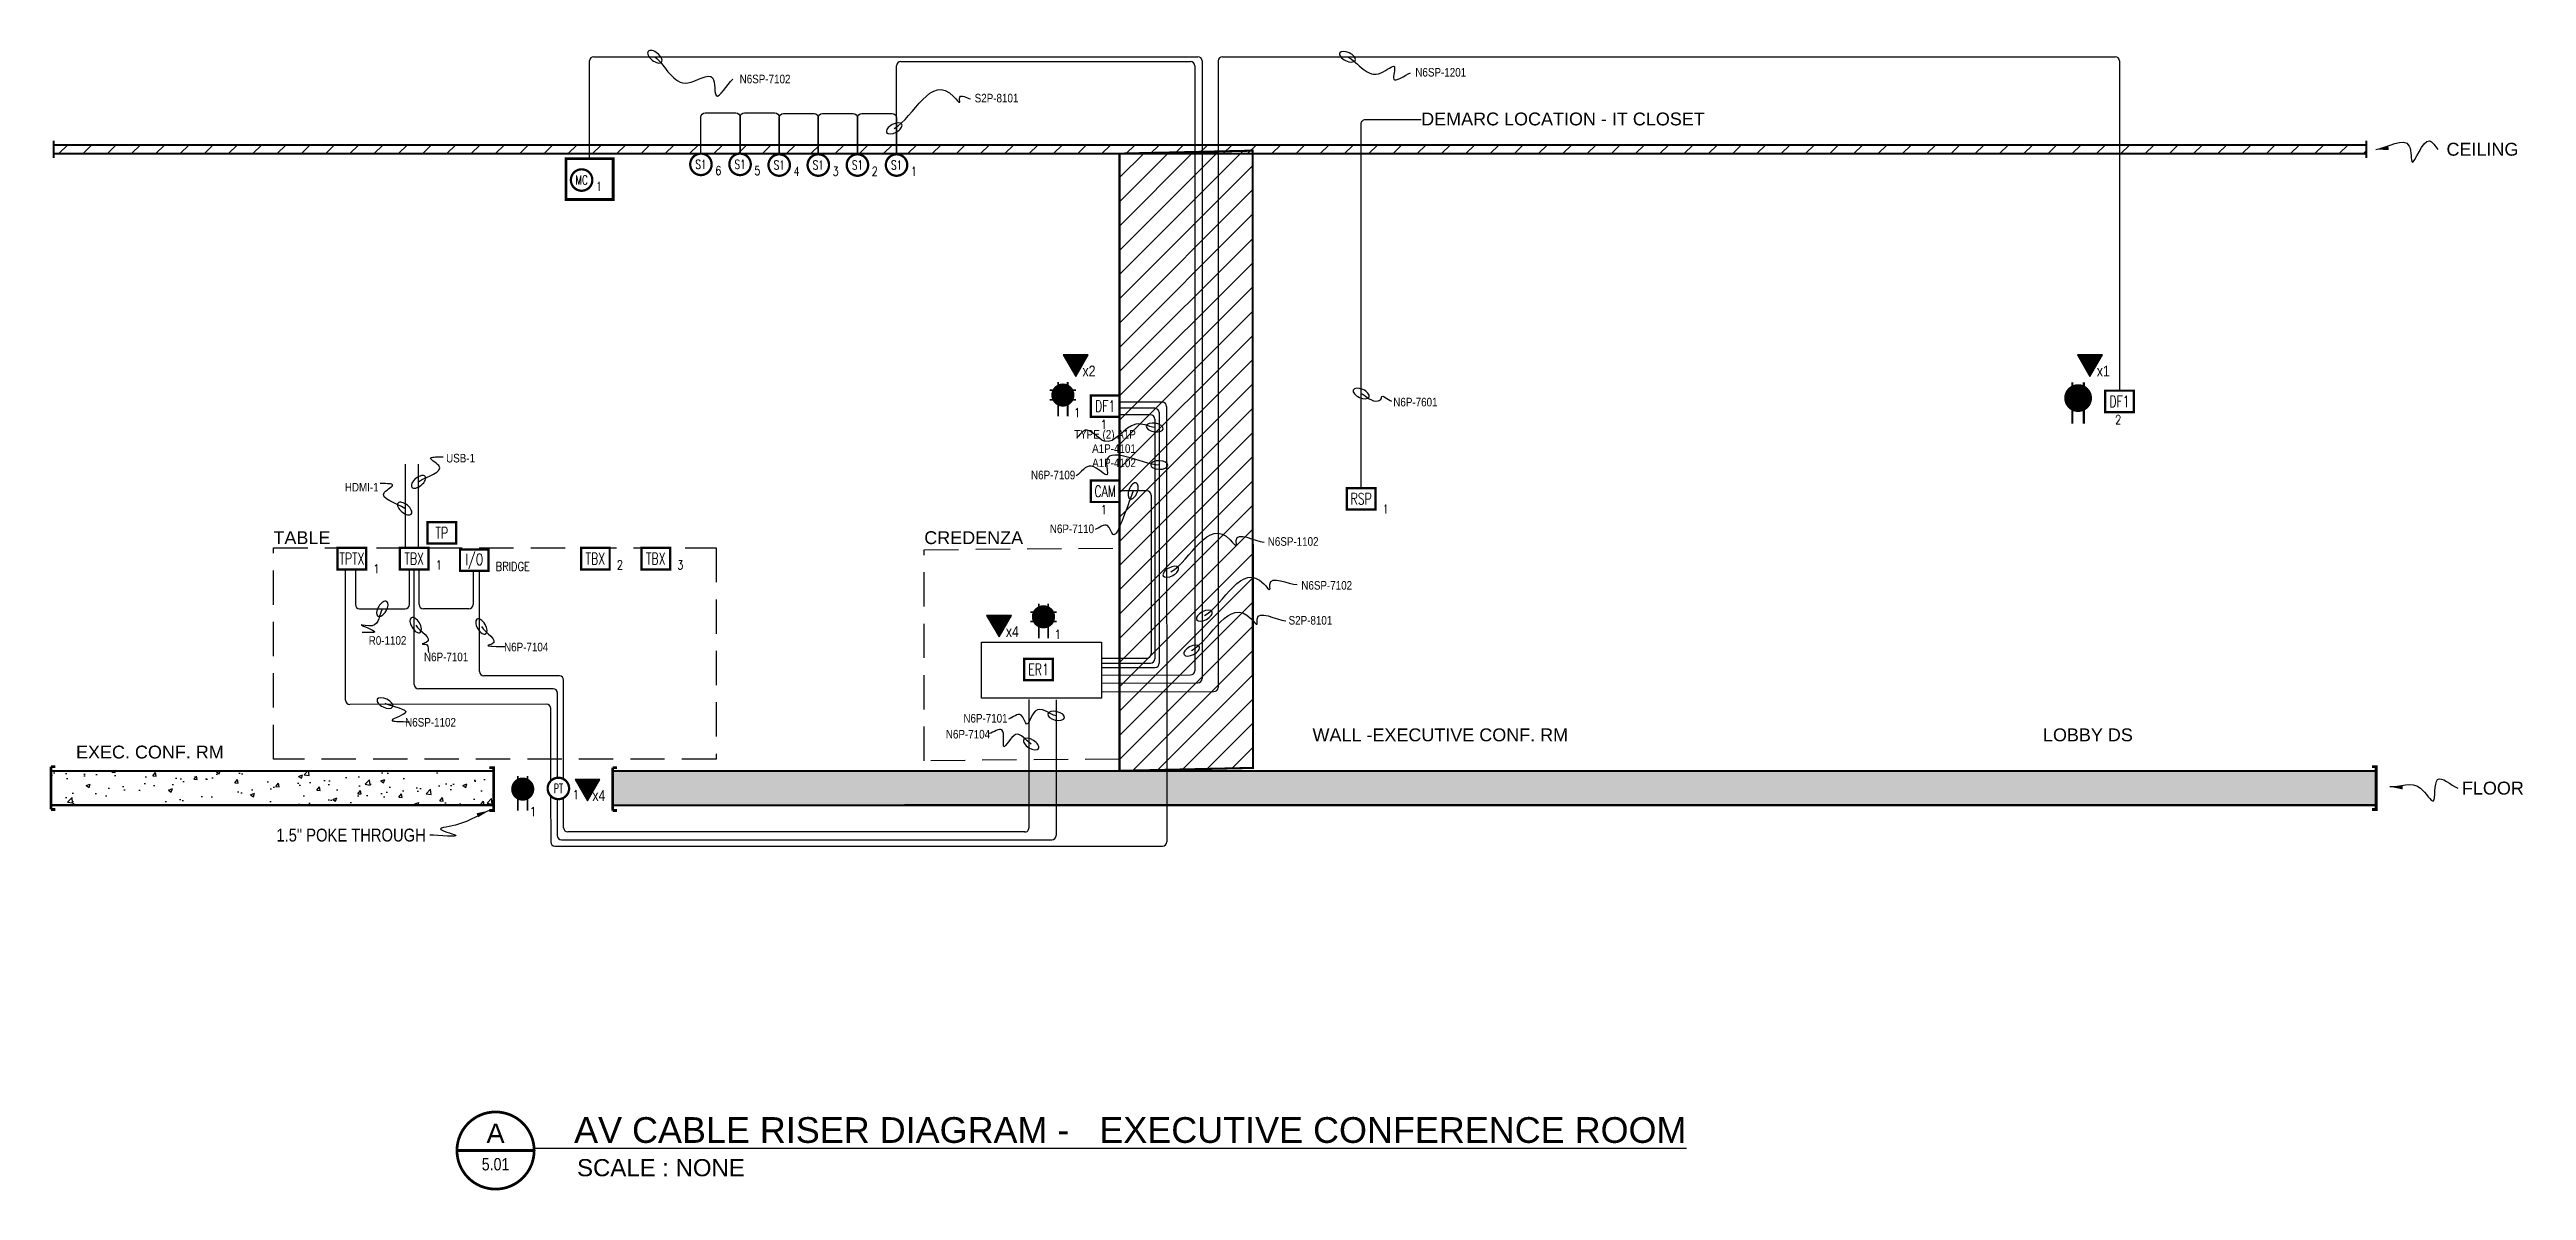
# Model space of a CAD drawing. Extents: x 0 to 36.7, y 0 to 29.3.
# Drawn here: x 9.93 to 27.98, y 13.99 to 22.31 of the extents above; entities that cross this region are included whole.
import ezdxf
from ezdxf.enums import TextEntityAlignment as Align

# ---------------------------------------------------------------- set-up
doc = ezdxf.new("R2010")
doc.units = 0
doc.header["$MEASUREMENT"] = 0
doc.linetypes.add('HIDDEN', pattern=[0.375, 0.25, -0.125])
doc.layers.get('0').update_dxf_attribs({"linetype": 'CONTINUOUS'})
for name, color, linetype in [('AV-Flor-Elec-Devc', 160, 'CONTINUOUS'), ('AV-Risr-Obje', 160, 'CONTINUOUS'), ('Cable_Riser', 7, 'HIDDEN'), ('Device Fill', 255, 'CONTINUOUS'), ('HATCH', 252, 'CONTINUOUS'), ('TEXT-MEDIUM', 1, 'CONTINUOUS'), ('TEXT-SMALL', 7, 'CONTINUOUS')]:
    doc.layers.add(name, color=color, linetype=linetype)
doc.styles.add('NARROW', font='ARIALN.TTF')
doc.styles.add('ROMANS', font='romans', dxfattribs={"width": 0.875})
doc.styles.get("Standard").update_dxf_attribs({"font": 'arial.ttf'})
doc.dimstyles.get("Standard").update_dxf_attribs({"dimtxt": 0.08, "dimasz": 0.09375, "dimexe": 0.09375, "dimexo": 0.09375, "dimgap": 0.0625, "dimtad": 0, "dimtih": 1, "dimtoh": 1, "dimdec": 4, "dimzin": 4, "dimdsep": 46, "dimlunit": 5, "dimtxsty": 'Standard', "dimcen": -0.0625, "dimadec": 0, "dimazin": 0, "dimtfac": 1, "dimtdec": 4, "dimtmove": 0, "dimatfit": 3, "dimfxl": 1, "dimfrac": 1, "dimtolj": 1, "dimtzin": 0, "dimarcsym": 0})

msp = doc.modelspace()

# ---------------------------------------------------------------- texts
for s, p in [('TABLE', (11.56523642743374, 18.67777155430035)), ('CREDENZA', (16.30787693561674, 18.67777155430035))]:
    msp.add_text(s, height=0.09375).set_placement(p, align=Align.BOTTOM_LEFT)
at = {"style": 'NARROW'}
for s, insert, char_height, attachment_point in [('N6SP-7102', (14.96269252744971, 22.12767061068859), 0.0625, 1), ('N6SP-1201', (19.88651565933356, 22.17673718169663), 0.0625, 1), ('S2P-8101', (16.67530229114294, 21.98845817272041), 0.0625, 1), ('N6P-7601', (20.04802533953389, 19.77226437263367), 0.0625, 3), ('\\pxqr;TYPE (2) A1P\\PA1P-4101\\PA1P-4102', (17.40004169461107, 19.53770599195681), 0.0625, 1), ('USB-1', (12.8234895503364, 19.363807315634), 0.0625, 1), ('HDMI-1', (12.33192798730592, 19.15183470840168), 0.0625, 3), ('N6P-7109', (17.08580411666425, 19.2408190202575), 0.0625, 1), ('N6P-7110', (17.22316782158864, 18.84858084858608), 0.0625, 1), ('N6SP-1102', (18.81091637977057, 18.7562013098669), 0.0625, 1), ('N6SP-7102', (19.05559368605581, 18.43641576111169), 0.0625, 1), ('S2P-8101', (18.96286332722499, 18.18164119412608), 0.0625, 1), ('R0-1102', (12.2596163740465, 18.00291509827675), 0.0625, 4), ('N6P-7101', (12.98468837624986, 17.91470414760055), 0.0625, 3), ('N6P-7104', (13.56811927987753, 17.98656709014795), 0.0625, 3), ('N6SP-1102', (12.89513876766474, 17.43821439996563), 0.0625, 3), ('N6P-7104', (16.46526238310481, 17.35120742247479), 0.0625, 1), ('N6P-7101', (16.59288136083925, 17.46739718450057), 0.0625, 1), ('1.5" POKE THROUGH', (12.67510661875383, 16.58399067688974), 0.09375, 6)]:
    msp.add_mtext(s, dxfattribs=dict(at, insert=insert, char_height=char_height, attachment_point=attachment_point))
at = {"char_height": 0.09375, "attachment_point": 1}
for s, insert, width in [('DEMARC LOCATION - IT CLOSET', (19.92906273837722, 21.85200762170702), 3.437810155184174), ('WALL -EXECUTIVE CONF. RM', (19.13713216612845, 17.36211785194497), 3.637341359908399), ('LOBBY DS', (24.45992896039909, 17.36211785194497), 3.637341359908399), ('EXEC. CONF. RM', (10.12671130842084, 17.23673269233777), 2.208613467769445)]:
    msp.add_mtext(s, dxfattribs=dict(at, insert=insert, width=width))
at = {"layer": 'AV-Risr-Obje', "char_height": 0.07816666666666663, "width": 0.2083333333333333, "attachment_point": 1, "style": 'NARROW'}
for s, insert in [('x2', (17.46108921251581, 20.00691975140256)), ('x1', (24.85231147417256, 20.00691975140256)), ('x4', (16.90246621092818, 18.1067806705662)), ('x4', (13.88960737299643, 16.91211567688974))]:
    msp.add_mtext(s, dxfattribs=dict(at, insert=insert))
at = {"layer": 'TEXT-MEDIUM', "char_height": 0.09375, "width": 0.21875, "attachment_point": 4}
for s, insert in [('\\A1;CEILING', (27.40063975153413, 21.58360961771741)), ('FLOOR', (27.51303593400779, 16.92655601848254))]:
    msp.add_mtext(s, dxfattribs=dict(at, insert=insert))

# ---------------------------------------------------------------- blocks, each defined once
blk = doc.blocks.new('dev-lan-closed')
blk.add_hatch(color=256).paths.add_polyline_path([(0, 0), (0.1082531754730549, 0.1874999999999998), (-0.1082531754730547, 0.1875000000000002)])
blk.add_lwpolyline([(0, 0), (0.1082531754730549, 0.1874999999999998), (-0.1082531754730547, 0.1875000000000002)], close=True)
at = {"style": 'NARROW'}
blk.add_attdef('ID', text='', height=0.078125, dxfattribs=at).set_placement((0, 0.21875), align=Align.CENTER)
blk = doc.blocks.new('120vac-2')
at = {"layer": 'Device Fill'}
h = blk.add_hatch(color=256, dxfattribs=at)
edge = h.paths.add_edge_path()
edge.add_arc((0, 0.1875), 0.09375, 180, 360)
edge.add_arc((0, 0.1875), 0.09375, 0, 180)
at = {"const_width": 0.015}
blk.add_lwpolyline([(-0.09375, 0.1875, 1), (0.09375, 0.1875, 1)], format="xyb", close=True, dxfattribs=at)
for points in [[(-0.04166666666674246, 0.3020833333333428), (-0.04166666666674246, 0)], [(0.04166666666674246, 0.3020833333333428), (0.04166666666674246, 0)]]:
    blk.add_lwpolyline(points, dxfattribs=at)
blk.add_attdef('IG', (0.125, 0.09375), '', height=0.078125)
blk = doc.blocks.new('dev-rnd')
at = {"const_width": 0.02}
blk.add_lwpolyline([(-0.09375, 0, -1), (0.09375, 0, -1)], format="xyb", close=True, dxfattribs=at)
at = {"layer": 'TEXT-MEDIUM', "style": 'ROMANS', "width": 0.7}
blk.add_attdef('DEV-RND', text='', height=0.08, dxfattribs=at).set_placement((0, 0), align=Align.MIDDLE)
at = {"layer": 'TEXT-SMALL', "style": 'ROMANS', "width": 0.8}
blk.add_attdef('ID', (0.125, -0.09375), '', height=0.078125, dxfattribs=at)
blk = doc.blocks.new('DEV-RECT')
at = {"const_width": 0.02}
blk.add_lwpolyline([(-0.125, -0.09375), (0.125, -0.09375), (0.125, 0.09375), (-0.125, 0.09375)], close=True, dxfattribs=at)
at = {"layer": 'TEXT-MEDIUM', "style": 'ROMANS', "width": 0.45}
blk.add_attdef('DEV-RECT', text='', height=0.1, dxfattribs=at).set_placement((0, 0), align=Align.MIDDLE)
at = {"layer": 'TEXT-SMALL', "style": 'ROMANS', "width": 0.45}
blk.add_attdef('ID', (0.1875, -0.09375), '', height=0.078125, dxfattribs=at)
blk = doc.blocks.new('ellipse')
at = {"color": 0, "extrusion": (0, 0, -1)}
blk.add_ellipse((0, 0), major_axis=(1, -3.2e-15), ratio=0.5000000000000046, dxfattribs=at)
blk = doc.blocks.new('120vac-4')
at = {"layer": 'Device Fill'}
h = blk.add_hatch(color=256, dxfattribs=at)
edge = h.paths.add_edge_path()
edge.add_arc((0, 0.1875), 0.09375, 180, 360)
edge.add_arc((0, 0.1875), 0.09375, 0, 180)
h = blk.add_hatch(color=256, dxfattribs=at)
edge = h.paths.add_edge_path()
edge.add_arc((3.3333330975438e-06, 0.1875), 0.09375, 180, 360)
edge.add_arc((3.3333330975438e-06, 0.1875), 0.09375, 0, 180)
at = {"const_width": 0.015}
for points in [[(-0.11458000000016, 0.2291666666666572), (0.1145866666665825, 0.2291666666666572)], [(-0.04166333333341754, 0.3020833333333428), (-0.04166333333341754, 0)], [(0.04166999999984, 0.3020833333333428), (0.04166999999984, 0)], [(-0.11458000000016, 0.1458333333333428), (0.1145866666665825, 0.1458333333333428)]]:
    blk.add_lwpolyline(points, dxfattribs=at)
blk.add_lwpolyline([(-0.09374666666690246, 0.1875, 1), (0.09375333333309754, 0.1875, 1)], format="xyb", close=True, dxfattribs=at)
at = {"color": 0}
blk.add_circle((3.3333330975438e-06, 0.1875), 0.09375, dxfattribs=at)
blk.add_attdef('IG', (0.16666999999984, 0.09375), '', height=0.078125)
blk = doc.blocks.new('Marker V1')
at = {"const_width": 0.02}
blk.add_lwpolyline([(-0.28125, 0, 1), (0.28125, 0, 1)], format="xyb", close=True, dxfattribs=at)
blk.add_lwpolyline([(-0.28125, 0), (0.28125, 0)], dxfattribs=at)
blk.add_attdef('DETAIL', text='', height=0.140625).set_placement((0, 0.0560689992184775), align=Align.CENTER)
at = {"linetype": 'Continuous'}
for tag, p, height in [('%%UTITLE', (0.2812642336347553, 0.0557556617851531), 0.1875), ('SCALE', (0.59375, -0.1875), 0.125)]:
    blk.add_attdef(tag, p, '', height=height, dxfattribs=at)
at = {"style": 'NARROW'}
blk.add_attdef('DRAWING', text='', height=0.09, dxfattribs=at).set_placement((0, -0.09958596642537801), align=Align.MIDDLE_CENTER)

# ---------------------------------------------------------------- hatches: boundary and pattern name
h = msp.add_hatch()
h.set_pattern_fill('ANSI31', color=256)
h.set_pattern_definition([(45, (-66.87775168917491, -143.3615614201385), (-0.08838834764831845, 0.08838834764831845), [])])
h.paths.add_polyline_path([(26.81611871386938, 21.61485961771741), (9.963675364939517, 21.61485961771741), (9.963675364939517, 21.64610961771741), (9.963675364939517, 21.52110961771741), (9.963675364939517, 21.55235961771741), (26.81611871386938, 21.55235961771741), (26.81611871386938, 21.52110961771741), (26.81611871386938, 21.64610961771741)])
h = msp.add_hatch()
h.set_pattern_fill('ANSI31', color=256)
h.set_pattern_definition([(45, (-83.7226181503203, -143.3615614201385), (-0.08838834764831845, 0.08838834764831845), [])])
h.paths.add_polyline_path([(17.7305068496797, 21.55235961771741), (18.7007415451151, 21.57394431944076), (18.70271117184355, 17.07432537861308), (17.7305068496797, 17.05274067688974)])
at = {"layer": 'HATCH'}
h = msp.add_hatch(dxfattribs=at)
h.set_pattern_fill('AR-CONC', color=256, scale=0.04166666666666666, style=0)
h.set_pattern_definition([(49.99999999999999, (-33.5278604616571, 4.85065031779477), (0.2988584094169806, -0.02614672290941463), [0.03125, -0.34375]), (355, (-33.5278604616571, 4.85065031779477), (-0.05781305567208334, 0.3134133890416716), [0.025, -0.275]), (100.45144446, (-33.50295559457376, 4.848471424461447), (0.2410453528029633, 0.2872666629035956), [0.02655841333333325, -0.2921425466666654]), (46.18420000000001, (-33.5278604616571, 4.933983651128113), (0.4446838877798218, -0.06896636699711522), [0.046875, -0.515625]), (96.63563549, (-33.49080348457377, 4.928236439878116), (0.3894424773642618, 0.4058827503227294), [0.0398376425, -0.4382140666666666]), (351.1841639899999, (-33.5278604616571, 4.933983651128113), (0.3894424771061554, 0.4058827501124959), [0.0375, -0.4125000004166666]), (21, (-33.48619379499044, 4.91315031779477), (0.2487112717160257, -0.1677578711105578), [0.03125, -0.34375]), (326.0000000000001, (-33.48619379499044, 4.91315031779477), (0.101381388300659, 0.3021458521028554), [0.025, -0.275]), (71.45144474, (-33.46546785582379, 4.899170495294779), (0.3500926569708213, 0.1343879803359808), [0.0265584125, -0.2921425466666666]), (37.50000000000001, (-33.5278604616571, 4.85065031779477), (0.005066606382204445, 0.1387057724297131), [0, -0.2716666666666666, 0, -0.2791666666666667, 0, -0.2760416666666666]), (7.499999999999999, (-33.5278604616571, 4.85065031779477), (0.1096123072675619, 0.1643382132843167), [0, -0.1591666666666667, 0, -0.2654166666666666, 0, -0.1052083333333333]), (327.5, (-33.62077712832377, 4.85065031779477), (0.2224260150718371, -0.009397863222658231), [0, -0.1041666666666667, 0, -0.325, 0, -0.43125]), (317.5, (-33.66244379499042, 4.85065031779477), (0.2429942372259943, 0.04171040930513238), [0, -0.1354166666666667, 0, -0.2158333333333333, 0, -0.30625])])
edge = h.paths.add_edge_path()
edge.add_line((13.16917167304885, 17.05274067688974), (9.943712940118443, 17.05274067688974))
edge.add_line((9.943713181179673, 16.80274067688974), (13.16917167304885, 16.80274067688974))
h = msp.add_hatch(dxfattribs=at)
h.set_pattern_fill('AR-CONC', color=256, scale=0.04166666666666666, style=0)
h.set_pattern_definition([(49.99999999999999, (-112.4407506631648, 12.17856784085314), (0.2988584094169806, -0.02614672290941463), [0.03125, -0.34375]), (355, (-112.4407506631648, 12.17856784085314), (-0.05781305567208334, 0.3134133890416716), [0.025, -0.275]), (100.45144446, (-112.4158457960815, 12.17638894751981), (0.2410453528029633, 0.2872666629035956), [0.02655841333333302, -0.2921425466666616]), (46.18420000000001, (-112.4407506631648, 12.26190117418646), (0.4446838877798218, -0.06896636699711522), [0.046875, -0.515625]), (96.63563549, (-112.4036936860815, 12.25615396293646), (0.3894424773642618, 0.4058827503227294), [0.0398376425, -0.4382140666666666]), (351.1841639899999, (-112.4407506631648, 12.26190117418646), (0.3894424771061554, 0.4058827501124959), [0.0375, -0.4125000004166666]), (21, (-112.3990839964982, 12.24106784085314), (0.2487112717160257, -0.1677578711105578), [0.03125, -0.34375]), (326.0000000000001, (-112.3990839964982, 12.24106784085314), (0.101381388300659, 0.3021458521028554), [0.025, -0.275]), (71.45144474, (-112.3783580573315, 12.22708801835314), (0.3500926569708213, 0.1343879803359808), [0.0265584125, -0.2921425466666666]), (37.50000000000001, (-112.4407506631648, 12.17856784085314), (0.005066606382204445, 0.1387057724297131), [0, -0.2716666666666666, 0, -0.2791666666666667, 0, -0.2760416666666666]), (7.499999999999999, (-112.4407506631648, 12.17856784085314), (0.1096123072675619, 0.1643382132843167), [0, -0.1591666666666667, 0, -0.2654166666666666, 0, -0.1052083333333333]), (327.5, (-112.5336673298314, 12.17856784085314), (0.2224260150718371, -0.009397863222658231), [0, -0.1041666666666667, 0, -0.325, 0, -0.43125]), (317.5, (-112.5753339964982, 12.17856784085314), (0.2429942372259943, 0.04171040930513238), [0, -0.1354166666666667, 0, -0.2158333333333333, 0, -0.30625])])
h.paths.add_polyline_path([(14.03642837476556, 17.05272033123619), (14.03642837476556, 16.80272033123625), (26.88816180319297, 16.80235961771741), (26.88816180319297, 17.05235961771741)])

# ---------------------------------------------------------------- linework, layer by layer
for p, q in [((13.86915791644963, 21.51611637577406), (13.86915791644963, 22.22773236862676)), ((13.90040791644963, 22.25898236862676), (18.30129527439231, 22.25898236862676)), ((16.13719366808322, 22.22351368070018), (18.24813167544337, 22.22351368070018)), ((18.33254527439231, 22.22773236862676), (18.33254527439231, 17.72529856586587)), ((18.44896996541925, 22.22773236862676), (18.44896996541925, 17.66164988110964)), ((18.48021996541925, 22.25898236862676), (24.98678864626451, 22.25898236862676)), ((25.01803864626451, 22.22773236862676), (25.01756244466978, 19.82437377500072)), ((16.10594366808322, 21.54741620923778), (16.10594366808322, 22.19226368070018)), ((18.27938167544337, 22.19226368070018), (18.27938167544337, 17.7828971557882)), ((17.98896896390862, 19.69562515033558), (17.7305068496797, 19.69562515033558)), ((18.04251376660704, 19.74055457453128), (17.73715484257491, 19.74055457453128)), ((18.07376376660704, 19.70930457453128), (18.07469469806735, 16.53459207860364)), ((17.95635633763183, 19.64904949312375), (17.73208685085885, 19.64904949312375)), ((17.98760633763183, 19.61779949312375), (17.98809327684636, 17.86859891361037)), ((18.02021896390862, 19.66437515033558), (18.02072733219307, 17.83819629427218)), ((17.93000295890256, 19.09402879671534), (17.7305068496797, 19.09402879671534)), ((17.96125295890256, 19.06277879671534), (17.96176132718701, 17.90658775236847)), ((12.09097840362345, 17.56753711306293), (12.09097840362345, 18.521470717935)), ((12.1622336538652, 18.521470717935), (12.1622336538652, 18.26572138748956)), ((12.55563001133501, 18.26572138748956), (12.55563001133501, 18.521470717935)), ((12.59099831082511, 17.68280997922337), (12.59099831082511, 18.521470717935)), ((12.62636661031521, 18.26572138748956), (12.62636661031521, 18.521470717935)), ((13.01976296778502, 18.50800954060601), (13.01976296778502, 18.26572138748956)), ((13.06753963263962, 17.77655577645997), (13.06753963263962, 18.51020560697677)), ((12.1934836538652, 18.23447138748956), (12.52438001133501, 18.23447138748956)), ((12.98851296778502, 18.23447138748956), (12.65761661031521, 18.23447138748956)), ((17.59961642662911, 17.87533775236847), (17.93051132718701, 17.87533775236847)), ((13.64867584513334, 17.74530577645997), (13.09878963263962, 17.74530577645997)), ((13.67992584513334, 17.00301330879683), (13.67992584513334, 17.71405577645997)), ((17.59961642662911, 17.83790190546134), (17.95684817002925, 17.83790190546134)), ((17.59961642662911, 17.80583961027504), (17.98947733219307, 17.80694629427218)), ((17.59961642662911, 17.75010576063424), (18.24813167544337, 17.7516471557882)), ((17.59961642662911, 17.69250717071191), (18.30129527439231, 17.69404856586587)), ((13.55587754260236, 17.537819361148), (12.12222840362345, 17.53628711306293)), ((13.60389814068338, 17.65155997922337), (12.62224831082511, 17.65155997922337)), ((13.63514814068338, 17.00245770424398), (13.63514814068338, 17.62030997922337)), ((17.07034717307254, 17.57264645502068), (17.07034717307254, 16.63857271193776)), ((17.26863584267178, 17.57158168045911), (17.26863584267178, 16.58230516646948)), ((17.59961642662911, 17.62860273297819), (18.41771996541925, 17.63039988110964)), ((13.58712754260236, 16.9805938727674), (13.58712754260236, 17.506569361148)), ((13.58528833784817, 16.87045709043784), (13.58559584806336, 16.53459207860365)), ((13.63330893592919, 16.84691748515492), (13.63330893592919, 16.58230516646948)), ((13.68018393592919, 16.63843857986147), (13.68018393592919, 16.85666287967607)), ((17.04124116880245, 16.60718857986146), (13.71143393592919, 16.60718857986147)), ((13.61684584806336, 16.50334207860365), (18.04344469806735, 16.50334207860364)), ((13.66455893592919, 16.55105516646948), (17.23738584267178, 16.55105516646948))]:
    msp.add_line(p, q)
for points in [[(14.68047243792452, 21.55235961771741), (14.68047243792452, 21.81798461771741, -0.4142135623730951), (14.71172243792452, 21.84923461771741), (14.93431668395626, 21.84923461771741, -0.414213562373095), (14.96556668395626, 21.81798461771741), (14.96556668395626, 21.55235961771741)], [(14.96556668395626, 21.55235961771741), (14.96556668395626, 21.81798461771741, -0.4142135623730951), (14.99681668395626, 21.84923461771741), (15.219410929988, 21.84923461771741, -0.414213562373095), (15.250660929988, 21.81798461771741), (15.250660929988, 21.55235961771741)], [(15.250660929988, 21.54741620923778), (15.250660929988, 21.81304120923778, -0.4142135623730951), (15.281910929988, 21.84429120923778), (15.50450517601974, 21.84429120923778, -0.414213562373095), (15.53575517601974, 21.81304120923778), (15.53575517601974, 21.54741620923778)], [(15.53575517601974, 21.54741620923778), (15.53575517601974, 21.81304120923778, -0.4142135623730951), (15.56700517601974, 21.84429120923778), (15.78959942205148, 21.84429120923778, -0.414213562373095), (15.82084942205148, 21.81304120923778), (15.82084942205148, 21.54741620923778)], [(15.82084942205148, 21.54741620923778), (15.82084942205148, 21.81304120923778, -0.4142135623730951), (15.85209942205148, 21.84429120923778), (16.07469366808322, 21.84429120923778, -0.414213562373095), (16.10594366808322, 21.81304120923778), (16.10594366808322, 21.54741620923778)], [(19.49156273837722, 19.114371196059), (19.49152180592094, 21.77062071450054, -0.4142180758263371), (19.5227718059173, 21.801871196059), (19.92906273837722, 21.801871196059)]]:
    msp.add_lwpolyline(points, format="xyb")
at = {"const_width": 0.015}
for points in [[(26.81611871386938, 21.61485961771741), (9.963675364939517, 21.61485961771741), (9.963675364939517, 21.64610961771741), (9.963675364939517, 21.52110961771741), (9.963675364939517, 21.55235961771741), (26.81611871386938, 21.55235961771741), (26.81611871386938, 21.52110961771741), (26.81611871386938, 21.64610961771741)], [(17.7305068496797, 21.55235961771741), (18.7007415451151, 21.57394431944076), (18.70271117184355, 17.07432537861308), (17.7305068496797, 17.05274067688974)]]:
    msp.add_lwpolyline(points, close=True, dxfattribs=at)
for points in [[(12.52571291697194, 19.287567934753), (12.52571291697194, 18.677720717935)], [(12.61893649324958, 19.287567934753), (12.61893649324958, 18.677720717935)]]:
    msp.add_lwpolyline(points)
msp.add_lwpolyline([(16.7243074040885, 17.99054286930967), (17.59961642662911, 17.99054286930967), (17.59961642662911, 17.58237956884683), (16.7243074040885, 17.58237956884683)], close=True)
at = {"const_width": 0.02}
for points in [[(9.974951940763303, 17.08360961771741), (9.943701940763303, 17.08360961771741, -0.0001976901183297741), (9.943701940763303, 16.77110961771741), (9.974951940763303, 16.77110961771741)], [(14.06764756532015, 17.07603671474568), (14.03639756532015, 17.07603671474568, -0.0001976901183297741), (14.03639756532015, 16.76353671474568), (14.06764756532015, 16.76353671474568)]]:
    msp.add_lwpolyline(points, format="xyb", dxfattribs=at)
for points, const_width in [([(13.16917167304885, 17.05274067688974), (9.943712940118443, 17.05274067688974)], 0.015), ([(13.13792167304885, 17.07603671474568), (13.16917167304885, 17.07603671474568), (13.16917167304885, 16.76353671474568), (13.13792167304885, 16.76353671474568)], 0.02), ([(26.88816180319297, 17.05274067688974), (14.0364061981252, 17.05241732998031)], 0.015), ([(26.85691180319297, 17.08360961771741), (26.88816180319297, 17.08360961771741), (26.88816180319297, 16.77110961771741), (26.85691180319297, 16.77110961771741)], 0.02), ([(9.943713181179673, 16.80274067688974), (13.16917167304885, 16.80274067688974)], 0.015), ([(14.0364061981252, 16.80241732998031), (26.88816180319297, 16.80274067688974)], 0.015)]:
    msp.add_lwpolyline(points, dxfattribs=dict(const_width=const_width))
for centre, radius, start, end in [((13.90040791644963, 22.22773236862676), 0.03125, 90, 180), ((16.13719366808322, 22.19226368070018), 0.03125, 90, 180), ((18.24813167544337, 22.19226368070018), 0.03125, 0, 90), ((18.30129527439231, 22.22773236862676), 0.03125, 0, 90), ((18.48021996541925, 22.22773236862676), 0.03125, 90, 180), ((24.98678864626451, 22.22773236862676), 0.03125, 0, 90), ((17.98896896390862, 19.66437515033558), 0.03125, 0, 90), ((18.04251376660704, 19.70930457453128), 0.03125, 0, 90), ((17.95635633763183, 19.61779949312375), 0.03125, 0, 90), ((17.93000295890256, 19.06277879671534), 0.03125, 0, 90), ((12.1934836538652, 18.26572138748956), 0.03125, 180, 270), ((12.52438001133501, 18.26572138748956), 0.03125, 270, 0), ((12.65761661031521, 18.26572138748956), 0.03125, 180, 270), ((12.98851296778502, 18.26572138748956), 0.03125, 270, 0), ((17.93051132718701, 17.90658775236847), 0.03125, 270, 0), ((17.95684817002925, 17.86915190546134), 0.03125, 270, 0), ((13.09878963263962, 17.77655577645997), 0.03125, 180, 270), ((13.64867584513334, 17.71405577645997), 0.03125, 0, 90), ((17.98947733219307, 17.83819629427218), 0.03125, 270, 0), ((18.24813167544337, 17.7828971557882), 0.03125, 270, 0), ((18.30129527439231, 17.72529856586587), 0.03125, 270, 0), ((12.12222840362345, 17.56753711306293), 0.03125, 180, 270), ((12.62224831082511, 17.68280997922337), 0.03125, 180, 270), ((13.55587754260236, 17.506569361148), 0.03125, 0, 90), ((13.60389814068338, 17.62030997922337), 0.03125, 0, 90), ((18.41771996541925, 17.66164988110964), 0.03125, 270, 0), ((13.71143393592919, 16.63843857986147), 0.03125, 180, 270), ((17.04124116880245, 16.63637726709836), 0.02918868723689357, 264.505057860678, 4.313610690093562), ((13.61684584806336, 16.53459207860365), 0.03125, 180, 270), ((13.66455893592919, 16.58230516646948), 0.03125, 180, 270), ((17.23738584267178, 16.58230516646948), 0.03125, 270, 0), ((18.04344469806735, 16.53459207860364), 0.03125, 270, 0)]:
    msp.add_arc(centre, radius, start, end)
at = {"layer": 'AV-Risr-Obje', "const_width": 0.02}
msp.add_lwpolyline([(13.69729252589597, 21.51611637577406), (14.0410233070033, 21.51611637577406), (14.0410233070033, 21.2177605972237), (13.69729252589597, 21.2177605972237)], close=True, dxfattribs=at)
at = {"layer": 'Cable_Riser'}
for points in [[(11.56523642743374, 18.677720717935), (14.79107780876367, 18.677720717935), (14.79107780876367, 17.13897141208302), (11.56523642743374, 17.13897141208302)], [(16.30787693561674, 18.66448267954377), (17.7305068496797, 18.677720717935), (17.7305068496797, 17.13897141208302), (16.30787693561674, 17.12573337369179)]]:
    msp.add_lwpolyline(points, close=True, dxfattribs=at)

# ---------------------------------------------------------------- block references
msp.add_blockref('Marker V1', (13.18391570598724, 14.28496080627185)).add_auto_attribs({'DETAIL': 'A', 'DRAWING': '5.01', '%%UTITLE': '%%U    AV CABLE RISER DIAGRAM -   EXECUTIVE CONFERENCE ROOM', 'SCALE': 'SCALE : NONE'})
at = {"layer": 'AV-Flor-Elec-Devc'}
msp.add_blockref('120vac-2', (24.71614428050003, 19.58280836144437), dxfattribs=at)
at = {"layer": 'AV-Risr-Obje', "xscale": 0.833333333333333, "yscale": 0.833333333333333, "zscale": 0.833333333333333}
for p, values in [((14.68047243792452, 21.47423461771741), {'DEV-RND': 'S1', 'ID': '6'}), ((14.96556668395626, 21.47423461771741), {'DEV-RND': 'S1', 'ID': '5'}), ((15.250660929988, 21.46929120923778), {'DEV-RND': 'S1', 'ID': '4'}), ((15.53575517601974, 21.46929120923778), {'DEV-RND': 'S1', 'ID': '3'}), ((15.82084942205148, 21.46929120923778), {'DEV-RND': 'S1', 'ID': '2'}), ((16.10594366808322, 21.46929120923778), {'DEV-RND': 'S1', 'ID': '1'}), ((13.81097203804306, 21.3599334742845), {'DEV-RND': 'MC', 'ID': '1'})]:
    msp.add_blockref('dev-rnd', p, dxfattribs=at).add_auto_attribs(values)
at = {"layer": 'AV-Risr-Obje', "xscale": 0.8333333333333286, "yscale": 0.8333333333333286, "zscale": 0.8333333333333286}
for p in [(17.41141334420833, 19.92879475140256), (24.80263560586508, 19.92879475140256), (16.8527903426207, 18.0286556705662), (13.85340377376374, 16.83399067688974)]:
    msp.add_blockref('dev-lan-closed', p, dxfattribs=at)
at = {"layer": 'AV-Risr-Obje'}
ref = msp.add_blockref('120vac-4', (17.31816572779248, 19.63617100466372), dxfattribs=dict(at, xscale=0.8333333333333286, yscale=0.8333333333333286, zscale=0.8333333333333286))
ref.add_attrib('IG', '1', (17.39455461668142, 19.63140143449605), dxfattribs={"layer": '0', "height": 0.06510416666666664, "style": 'ROMANS'})
ref = msp.add_blockref('DEV-RECT', (17.62634018301303, 19.71155859533379), dxfattribs=dict(at, xscale=0.833333333333333, yscale=0.833333333333333, zscale=0.833333333333333))
ref.add_attrib('DEV-RECT', 'DF1', dxfattribs={"layer": 'TEXT-MEDIUM', "height": 0.08333333333333331, "style": 'ROMANS', "width": 0.6999999999999998}).set_placement((17.62634018301303, 19.71155859533379), align=Align.MIDDLE)
ref.add_attrib('ID', '1', (17.59438860450117, 19.54567375799685), dxfattribs={"layer": 'TEXT-SMALL', "height": 0.06510416666666664, "style": 'ROMANS', "width": 0.8})
ref = msp.add_blockref('DEV-RECT', (25.01756244466978, 19.74624877500072), dxfattribs=dict(at, xscale=0.833333333333333, yscale=0.833333333333333, zscale=0.833333333333333))
ref.add_attrib('DEV-RECT', 'DF1', dxfattribs={"layer": 'TEXT-MEDIUM', "height": 0.08333333333333331, "style": 'ROMANS', "width": 0.6999999999999998}).set_placement((25.01756244466978, 19.74624877500072), align=Align.MIDDLE)
ref.add_attrib('ID', '2', (24.98561086615792, 19.58036393766378), dxfattribs={"layer": 'TEXT-SMALL', "height": 0.06510416666666664, "style": 'ROMANS', "width": 0.8})
ref = msp.add_blockref('DEV-RECT', (17.62634018301303, 19.09100950309921), dxfattribs=dict(at, xscale=0.833333333333333, yscale=0.833333333333333, zscale=0.833333333333333))
ref.add_attrib('DEV-RECT', 'CAM', dxfattribs={"layer": 'TEXT-MEDIUM', "height": 0.08333333333333331, "style": 'ROMANS', "width": 0.6999999999999998}).set_placement((17.62634018301303, 19.09100950309921), align=Align.MIDDLE)
ref.add_attrib('ID', '1', (17.59438860450117, 18.92512466576227), dxfattribs={"layer": 'TEXT-SMALL', "height": 0.06510416666666664, "style": 'ROMANS', "width": 0.8})
ref = msp.add_blockref('DEV-RECT', (19.49156273837722, 19.036246196059), dxfattribs=dict(at, xscale=0.833333333333333, yscale=0.833333333333333, zscale=0.833333333333333))
ref.add_attrib('DEV-RECT', 'RSP', dxfattribs={"layer": 'TEXT-MEDIUM', "height": 0.08333333333333331, "style": 'ROMANS', "width": 0.6999999999999998}).set_placement((19.49156273837722, 19.036246196059), align=Align.MIDDLE)
ref.add_attrib('ID', '1', (19.64781273837722, 18.92980388250443), dxfattribs={"layer": 'TEXT-SMALL', "height": 0.06510416666666664, "style": 'ROMANS', "width": 0.8})
ref = msp.add_blockref('DEV-RECT', (12.79205007205098, 18.78741316669284), dxfattribs=dict(at, xscale=0.833333333333333, yscale=0.833333333333333, zscale=0.833333333333333))
ref.add_attrib('DEV-RECT', 'TP', dxfattribs={"layer": 'TEXT-MEDIUM', "height": 0.08333333333333331, "style": 'ROMANS', "width": 0.6999999999999998}).set_placement((12.79205007205098, 18.78741316669284), align=Align.MIDDLE)
ref = msp.add_blockref('DEV-RECT', (12.13698299433912, 18.599595717935), dxfattribs=dict(at, xscale=0.833333333333333, yscale=0.833333333333333, zscale=0.833333333333333))
ref.add_attrib('DEV-RECT', 'TPTX', dxfattribs={"layer": 'TEXT-MEDIUM', "height": 0.08333333333333331, "style": 'ROMANS', "width": 0.6999999999999998}).set_placement((12.13698299433912, 18.599595717935), align=Align.MIDDLE)
ref.add_attrib('ID', '1', (12.29323299433912, 18.49315340438052), dxfattribs={"layer": 'TEXT-SMALL', "height": 0.06510416666666664, "style": 'ROMANS', "width": 0.8})
ref = msp.add_blockref('DEV-RECT', (12.59099831082511, 18.599595717935), dxfattribs=dict(at, xscale=0.833333333333333, yscale=0.833333333333333, zscale=0.833333333333333))
ref.add_attrib('DEV-RECT', 'TBX', dxfattribs={"layer": 'TEXT-MEDIUM', "height": 0.08333333333333331, "style": 'ROMANS', "width": 0.6999999999999998}).set_placement((12.59099831082511, 18.599595717935), align=Align.MIDDLE)
ref.add_attrib('ID', '1', (12.74724831082511, 18.521470717935), dxfattribs={"layer": 'TEXT-SMALL', "height": 0.06510416666666664, "style": 'ROMANS', "width": 0.8})
ref = msp.add_blockref('DEV-RECT', (13.0290466311519, 18.58833060697677), dxfattribs=dict(at, xscale=0.833333333333333, yscale=0.833333333333333, zscale=0.833333333333333))
ref.add_attrib('DEV-RECT', 'I/O', dxfattribs={"layer": 'TEXT-MEDIUM', "height": 0.08333333333333331, "style": 'ROMANS', "width": 0.6999999999999998}).set_placement((13.0290466311519, 18.58833060697677), align=Align.MIDDLE)
ref.add_attrib('ID', 'BRIDGE', (13.1852966311519, 18.51020560697677), dxfattribs={"layer": 'TEXT-SMALL', "height": 0.06510416666666664, "style": 'ROMANS', "width": 0.8})
ref = msp.add_blockref('DEV-RECT', (13.91108518667068, 18.599595717935), dxfattribs=dict(at, xscale=0.833333333333333, yscale=0.833333333333333, zscale=0.833333333333333))
ref.add_attrib('DEV-RECT', 'TBX', dxfattribs={"layer": 'TEXT-MEDIUM', "height": 0.08333333333333331, "style": 'ROMANS', "width": 0.6999999999999998}).set_placement((13.91108518667068, 18.599595717935), align=Align.MIDDLE)
ref.add_attrib('ID', '2', (14.06733518667068, 18.521470717935), dxfattribs={"layer": 'TEXT-SMALL', "height": 0.06510416666666664, "style": 'ROMANS', "width": 0.8})
ref = msp.add_blockref('DEV-RECT', (14.35109099706986, 18.599595717935), dxfattribs=dict(at, xscale=0.833333333333333, yscale=0.833333333333333, zscale=0.833333333333333))
ref.add_attrib('DEV-RECT', 'TBX', dxfattribs={"layer": 'TEXT-MEDIUM', "height": 0.08333333333333331, "style": 'ROMANS', "width": 0.6999999999999998}).set_placement((14.35109099706986, 18.599595717935), align=Align.MIDDLE)
ref.add_attrib('ID', '3', (14.50734099706986, 18.521470717935), dxfattribs={"layer": 'TEXT-SMALL', "height": 0.06510416666666664, "style": 'ROMANS', "width": 0.8})
ref = msp.add_blockref('120vac-4', (17.17673229936756, 18.019579520408), dxfattribs=dict(at, xscale=0.8333333333333286, yscale=0.8333333333333286, zscale=0.8333333333333286))
ref.add_attrib('IG', '1', (17.2531211882565, 18.01480995024033), dxfattribs={"layer": '0', "height": 0.06510416666666664, "style": 'ROMANS'})
ref = msp.add_blockref('DEV-RECT', (17.14079961683321, 17.79204789872963), dxfattribs=dict(at, xscale=0.833333333333333, yscale=0.833333333333333, zscale=0.833333333333333))
ref.add_attrib('DEV-RECT', 'ER1', dxfattribs={"layer": 'TEXT-MEDIUM', "height": 0.08333333333333331, "style": 'ROMANS', "width": 0.6999999999999998}).set_placement((17.14079961683321, 17.79204789872963), align=Align.MIDDLE)
ref = msp.add_blockref('120vac-2', (13.38186394828821, 16.76353671474568), dxfattribs=dict(at, xscale=0.8333333333333286, yscale=0.8333333333333286, zscale=0.8333333333333286))
ref.add_attrib('IG', '1', (13.42945508561465, 16.72276577645085), dxfattribs={"layer": '0', "height": 0.06510416666666664, "style": 'ROMANS'})
ref = msp.add_blockref('dev-rnd', (13.64160908039162, 16.92460032255742), dxfattribs=dict(at, xscale=0.833333333333333, yscale=0.833333333333333, zscale=0.833333333333333))
ref.add_attrib('DEV-RND', 'PT', dxfattribs={"layer": 'TEXT-MEDIUM', "height": 0.06666666666666664, "style": 'ROMANS', "width": 0.65}).set_placement((13.64160908039162, 16.92460032255742), align=Align.MIDDLE)
ref.add_attrib('ID', '1', (13.74577574705831, 16.84647532255742), dxfattribs={"layer": 'TEXT-SMALL', "height": 0.06510416666666664, "style": 'ROMANS', "width": 0.8})

msp.set_redraw_order([(e.dxf.handle, doc.entitydb.next_handle()) for e in msp.query("TEXT MTEXT ATTDEF DIMENSION ARC_DIMENSION")])  # texts and dimensions are drawn at this point

# ---------------------------------------------------------------- leaders
at = {"path_type": 1}
for points in [[(14.34486552411729, 22.25898236862676), (14.58445101682172, 22.06834409393882), (14.76498137090805, 22.10397010766492), (14.79281407401677, 21.97279548533352), (14.9121533731424, 22.09545543453876)], [(19.39172006401098, 22.25898236862675), (19.63686925180063, 22.1410557629977), (19.73355266472927, 22.18518861981556), (19.72917620309838, 22.09570994237019), (19.85167812818947, 22.14085306622034)], [(16.088912221289, 21.736324540385), (16.52165851535731, 21.96895037446568), (16.56630120679714, 21.92817414779116), (16.56647553364698, 21.96450883181105), (16.64405229114294, 21.95257405724412)], [(19.49154143167814, 19.80393128480604), (19.61502228422981, 19.75026781011794), (19.64054557208422, 19.77241609738487), (19.64054557208422, 19.77698893199558), (19.71211946048882, 19.74851351058637)], [(17.98762360832556, 19.55575908524156), (17.84927322430853, 19.58004347007472), (17.61990034719873, 19.45608479513175), (17.47988440319757, 19.53566535950788), (17.41908407876028, 19.48032415586941)], [(12.6230381332933, 19.15982028375855), (12.76979255272786, 19.2794062174528), (12.71174852385715, 19.3344086933351), (12.74741065314541, 19.34132618922176), (12.80159392436743, 19.34191258411904)], [(18.02032536279873, 19.28216522620538), (17.63492421651577, 19.29518295145212), (17.64156865510153, 19.21194386529278), (17.52517579914041, 19.27439469203564), (17.41470405965075, 19.20401691491417)], [(12.52161127692821, 18.96455357025208), (12.37485685749365, 19.08413950394633), (12.43290088636436, 19.13914197982863), (12.39723875707611, 19.14605947571529), (12.34305548585408, 19.14664587061257)], [(17.83025490429112, 19.09402879671534), (17.74654003410964, 18.86993481239852), (17.68384572010051, 18.77536606523592), (17.64328580856857, 18.84086683712719), (17.55206776457513, 18.81177874324274)], [(18.10430316721505, 18.50406767753149), (18.53704946128337, 18.73669351161217), (18.58169215272319, 18.69591728493765), (18.58186647957303, 18.73225196895754), (18.78387008043334, 18.72031719439061)], [(18.34898047350029, 18.18428212877628), (18.78172676756861, 18.41690796285696), (18.82636945900844, 18.37613173618244), (18.82654378585828, 18.41246642020233), (19.0252783898446, 18.41113158370052)], [(12.3589318326001, 18.23447138748956), (12.28468588571006, 18.11067903716562), (12.20516426533894, 18.11640209109516), (12.30348692525944, 18.06666028825479), (12.21279681493091, 18.06232174827964)], [(18.25625011466947, 17.92950756179068), (18.68899640873779, 18.16213339587135), (18.73363910017761, 18.12135716919683), (18.73381342702745, 18.15769185321672), (18.94327322035003, 18.14575707864979)], [(12.60201506518977, 18.11549298019526), (12.67909570655855, 17.98924199448169), (12.64948417421318, 17.97800146073912), (12.68022960997622, 17.97278418859595), (12.69484971669071, 17.91470414760056)], [(13.08099557198993, 18.10447104949811), (13.15807621335871, 17.97822006378454), (13.12846468101334, 17.96697953004198), (13.15921011677638, 17.96176225789881), (13.25351148841595, 17.95947563925804)], [(12.37767592723318, 17.54645158269298), (12.52445123666186, 17.47362931574196), (12.43120580089882, 17.41862683985965), (12.46195123666186, 17.41340956771648), (12.55625260830143, 17.41112294907571)], [(17.26863584267178, 17.45351727177771), (17.11625357336025, 17.488751148313), (17.05355925935112, 17.3941824011504), (17.01299934781918, 17.45968317304167), (16.92178130382575, 17.43059507915723)], [(17.0870322322033, 17.24828858894924), (16.97377658308961, 17.31710174483882), (16.88746859877584, 17.22844615211504), (16.87417154620597, 17.35081040888248), (16.77987017456639, 17.32411597158488)]]:
    msp.add_leader(points, dimstyle='Standard', override={"dimtxt": 0.0625, "dimasz": 0.0625, "dimgap": 0.0625, "dimtad": 0, "dimtxsty": 'NARROW', "dimldrblk": 'ellipse'}, dxfattribs=at)
at = {"path_type": 1, "annotation_type": 0, "has_hookline": 1, "hookline_direction": 1, "text_width": 1.067957025920873}
msp.add_leader([(13.13792167304885, 16.76353671474568), (12.84480859339308, 16.64701878056995), (12.78230859339308, 16.63086567688974), (12.89168359339308, 16.58399067688974), (12.70418359339308, 16.58399067688974)], dimstyle='Standard', override={"dimtxt": 0.09375, "dimgap": 0.0625, "dimtad": 0}, dxfattribs=at)
at = {"layer": 'TEXT-MEDIUM', "path_type": 1, "annotation_type": 0, "has_hookline": 1, "hookline_direction": 0}
for points, text_width in [([(26.88518478643504, 21.58360961771741), (27.1295296666043, 21.6079379625679), (27.15063975153413, 21.48985961771741), (27.27563975153413, 21.64610961771741), (27.33813975153413, 21.58360961771741)], 0.5092939972714869), ([(26.98759038530343, 16.93757238295477), (27.21075343604675, 16.92655601848254), (27.30450343604675, 16.83280601848254), (27.33575343604675, 16.98905601848254), (27.48198381576729, 16.92655601848254)], 0.4387576739427012)]:
    msp.add_leader(points, dimstyle='Standard', override={"dimtxt": 0.09375, "dimgap": 0.0625, "dimtad": 0}, dxfattribs=dict(at, text_width=text_width))

doc.saveas('drawing.dxf')
